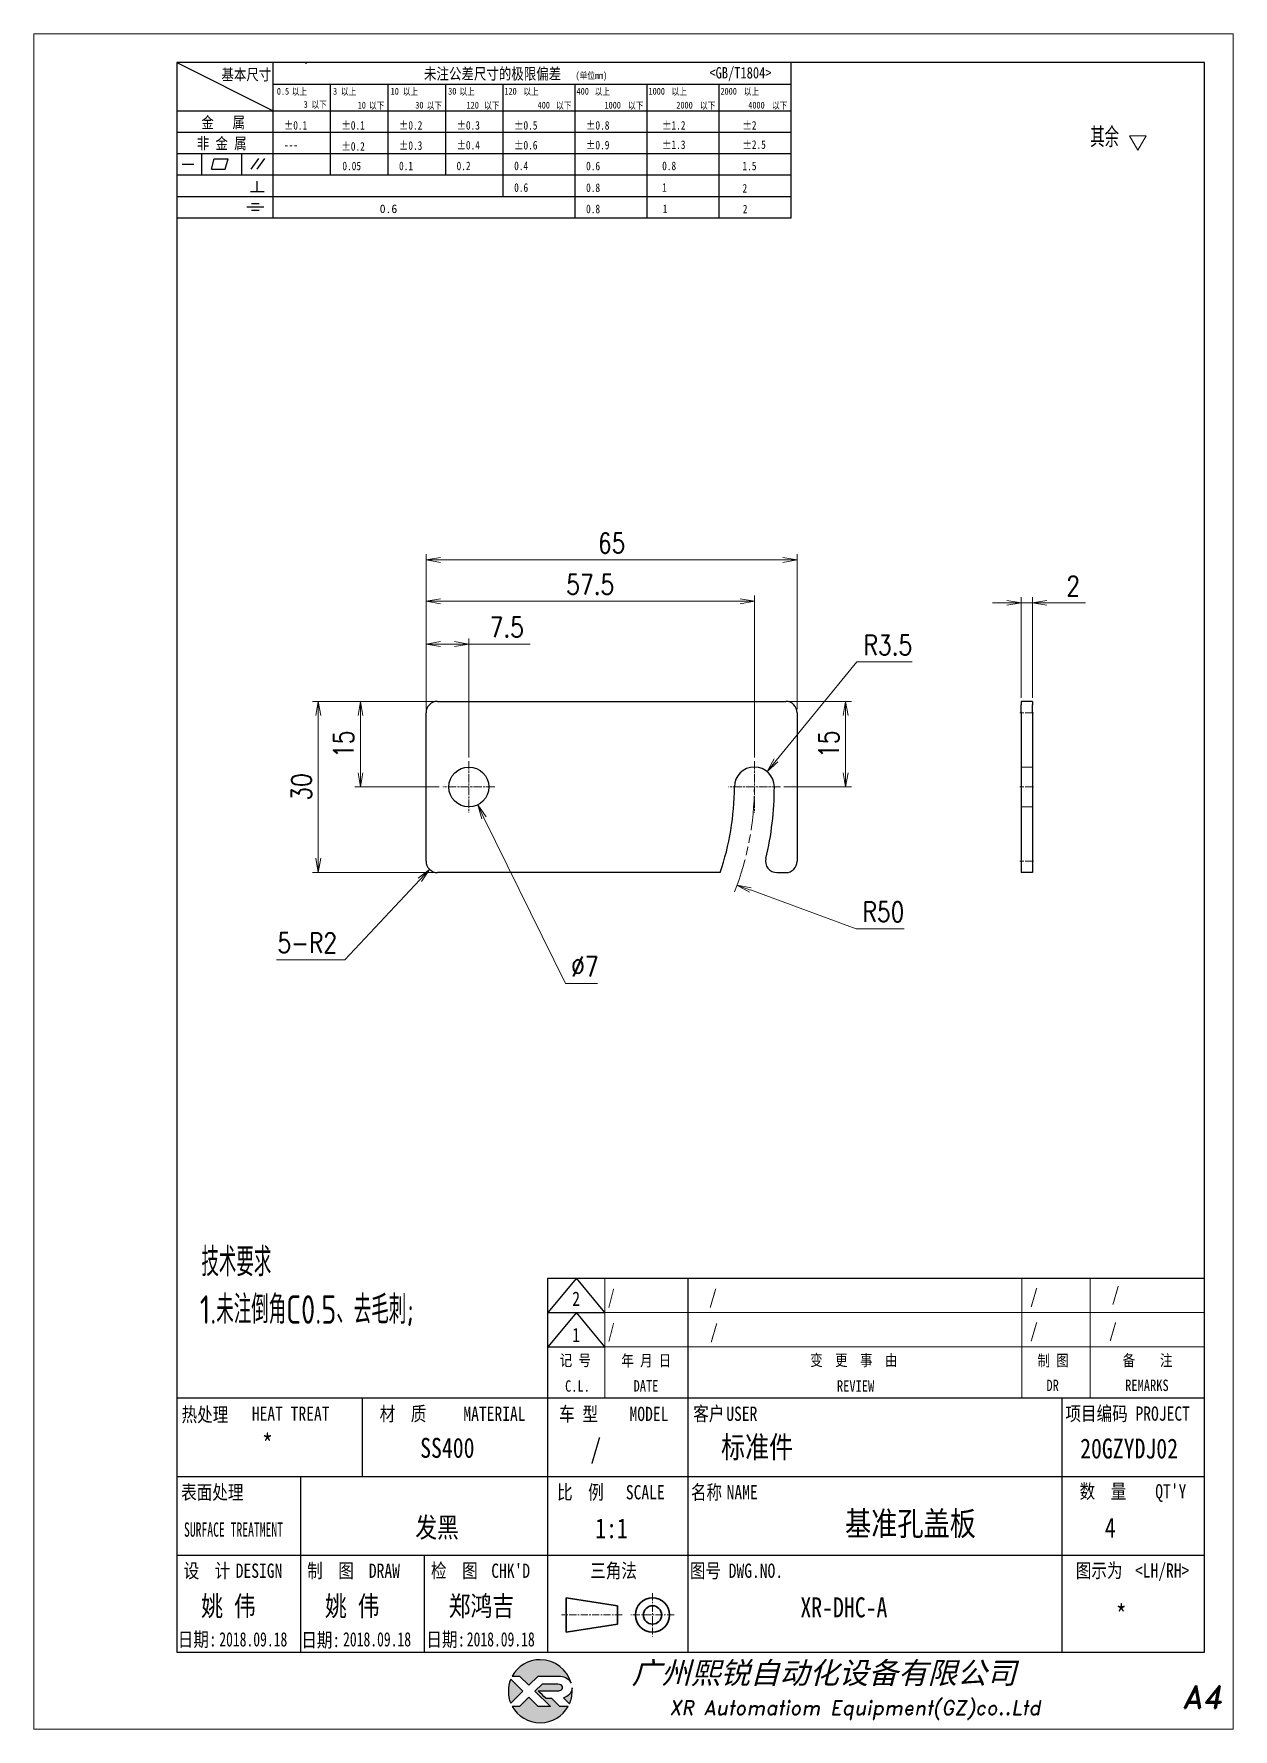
# Model space of a CAD drawing. Header units: millimetres. Extents: x 1333 to 78972, y -42879 to -5704.
# Drawn here: x 76762.7 to 76972.7, y -21799.1 to -21502.1 of the extents above; entities that cross this region are included whole.
import ezdxf
from ezdxf.enums import TextEntityAlignment as Align

# ---------------------------------------------------------------- set-up
doc = ezdxf.new("R2010")
doc.units = ezdxf.units.MM
doc.header["$LTSCALE"] = 0.5
for name, pattern in [('AM_ISO02W050x2', [3.75, 3, -0.75]), ('AM_ISO08W050x2', [9, 6, -0.75, 1.5, -0.75]), ('AM_ISO09W050', [22.5, 12, -1.5, 3, -1.5, 3, -1.5]), ('CENTER', [2, 1.25, -0.25, 0.25, -0.25]), ('DOT2', [0.125, 0, -0.125])]:
    doc.linetypes.add(name, pattern=pattern)
for name, color, linetype, lineweight in [('CENTER', 2, 'AM_ISO08W050x2', 15), ('WORK', 6, 'AM_ISO09W050', 0), ('中心线', 2, 'AM_ISO08W050x2', 18), ('图框', 7, 'Continuous', 18), ('标注线', 3, 'Continuous', 18), ('热处理', 7, 'Continuous', 20), ('虚线', 1, 'AM_ISO02W050x2', 18)]:
    doc.layers.add(name, color=color, linetype=linetype, lineweight=lineweight)
for name, color, linetype in [('DIM', 3, 'Continuous'), ('Drawing', 7, 'Continuous'), ('layer 1', 7, 'Continuous'), ('图号', 7, 'Continuous'), ('图名', 7, 'Continuous'), ('图框文字', 7, 'Continuous'), ('数量', 7, 'Continuous'), ('材质', 7, 'Continuous'), ('表面处理', 7, 'Continuous'), ('车型', 7, 'Continuous')]:
    doc.layers.add(name, color=color, linetype=linetype)
doc.layers.add('打印-禁用', color=7, linetype='Continuous', lineweight=15, plot=False)
doc.styles.add('DIM', font='romans.shx', dxfattribs={"width": 0.8, "bigfont": 'bigfont.shx'})
doc.styles.add('STYLE1', font='')
doc.styles.add('国标', font='simfang.ttf', dxfattribs={"width": 0.8})
doc.styles.add('机械长仿宋', font='gbenor.shx', dxfattribs={"height": 1, "bigfont": 'gbcbig.shx'})
doc.styles.add('标题字', font='romand.shx', dxfattribs={"oblique": 10, "bigfont": 'bigfont.shx'})
doc.styles.get('STYLE1').set_extended_font_data('SimSun')
doc.dimstyles.new('DEH 1-1$0', dxfattribs={"dimtxt": 3.5, "dimasz": 2.5, "dimexe": 1, "dimexo": 0.625, "dimgap": 1.2, "dimtad": 1, "dimzin": 9, "dimdsep": 46, "dimtxsty": 'DIM', "dimblk": 'OPEN', "dimcen": 0, "dimclrd": 8, "dimclre": 8, "dimclrt": 2, "dimazin": 2, "dimtfac": 0.5, "dimtmove": 0, "dimatfit": 3, "dimldrblk": 'OPEN', "dimfxl": 1, "dimtolj": 2, "dimlwd": 18, "dimlwe": 18, "dimarcsym": 0})
doc.dimstyles.new('DEH 1-1$3', dxfattribs={"dimtxt": 3.5, "dimasz": 2.5, "dimexe": 1, "dimexo": 0.625, "dimgap": 1.2, "dimtad": 1, "dimtoh": 1, "dimdsep": 46, "dimtxsty": 'DIM', "dimblk": 'OPEN', "dimcen": 0, "dimclrd": 8, "dimclre": 8, "dimclrt": 2, "dimazin": 2, "dimtfac": 0.5, "dimtofl": 0, "dimtmove": 0, "dimatfit": 3, "dimldrblk": 'OPEN', "dimfxl": 1, "dimtolj": 2, "dimlwd": 18, "dimlwe": 18, "dimarcsym": 0})
doc.dimstyles.new('DEH 1-1$4', dxfattribs={"dimtxt": 3.5, "dimasz": 2.5, "dimexe": 1, "dimexo": 0.625, "dimgap": 1.2, "dimtad": 1, "dimtoh": 1, "dimdsep": 46, "dimtxsty": 'DIM', "dimblk": 'OPEN', "dimcen": 0, "dimclrd": 8, "dimclre": 8, "dimclrt": 2, "dimazin": 2, "dimtfac": 0.5, "dimtofl": 0, "dimtmove": 0, "dimatfit": 3, "dimldrblk": 'OPEN', "dimfxl": 1, "dimtolj": 2, "dimlwd": 18, "dimlwe": 18, "dimarcsym": 0})

msp = doc.modelspace()

# ---------------------------------------------------------------- texts
at = {"layer": '图号', "color": 3, "style": '国标', "width": 0.8}
msp.add_text('XR-DHC-A', height=3.5, dxfattribs=at).set_placement((76896.923, -21779.51))
at = {"layer": '图名', "color": 3, "style": '国标', "width": 0.8}
msp.add_text('基准孔盖板 ', height=4.2, dxfattribs=at).set_placement((76904.741, -21765.182))
at = {"layer": '图框文字', "color": 2, "linetype": 'ByBlock', "lineweight": 9, "style": '机械长仿宋', "width": 0.85}
for s, p in [('技术要求', (76792.026, -21719.752)), ('1.未注倒角C0.5、去毛刺; ', (76791.756, -21728.086))]:
    msp.add_text(s, height=5, dxfattribs=at).set_placement(p)
at = {"layer": '图框文字', "color": 3, "style": '国标'}
for s, height, width, p in [('2', 2.5, 0.8, (76856.975, -21724.936)), ('/', 2.5, 0.705904, (76863.207, -21724.62)), ('/', 2.5, 0.8, (76880.943, -21724.62)), ('/', 2.5, 0.8, (76937.148, -21724.521)), ('/', 2.5, 0.8, (76951.443, -21724.15)), ('/', 2.5, 0.705904, (76863.207, -21730.62)), ('/', 2.5, 0.8, (76881.115, -21730.705)), ('/', 2.5, 0.8, (76937.148, -21730.521)), ('/', 2.5, 0.8, (76950.979, -21730.51)), ('1', 2.5, 0.8, (76856.964, -21731.296)), ('标准件', 3.85, 0.8, (76883.043, -21751.611)), ('20GZYDJ02', 3.5, 0.8, (76945.915, -21751.682)), ('1:1', 3.5, 0.8, (76860.998, -21765.659)), ('姚 伟', 3.5, 0.8, (76791.996, -21779.276)), ('姚 伟', 3.5, 0.8, (76813.676, -21779.276)), ('郑鸿吉', 3.5, 0.8, (76835.336, -21779.276)), ('*', 3.5, 0.8, (76952.157, -21780.792)), ('2018.09.18', 2.5, 0.7, (76795.161, -21784.612)), ('2018.09.18', 2.5, 0.7, (76816.841, -21784.612)), ('2018.09.18', 2.5, 0.7, (76838.501, -21784.612))]:
    msp.add_text(s, height=height, dxfattribs=dict(at, width=width)).set_placement(p)
at = {"layer": '数量', "color": 3, "style": '国标', "width": 0.8}
msp.add_text('4', height=3.5, dxfattribs=at).set_placement((76950.235, -21765.581))
at = {"layer": '材质', "color": 3, "style": '国标', "width": 0.8}
msp.add_text('SS400', height=3.5, dxfattribs=at).set_placement((76830.333, -21751.57))
at = {"layer": '标注线', "color": 7, "linetype": 'DOT2', "style": '机械长仿宋'}
msp.add_text('其余', height=3.5, dxfattribs=at).set_placement((76947.688, -21521.947))
at = {"layer": '热处理', "color": 3, "style": '国标', "width": 0.8}
msp.add_text('*', height=3.5, dxfattribs=at).set_placement((76802.643, -21750.899))
at = {"layer": '表面处理', "color": 3, "style": '国标', "width": 0.8}
msp.add_text('发黑', height=3.5, dxfattribs=at).set_placement((76829.477, -21765.511))
at = {"layer": '车型', "color": 3, "style": '国标', "width": 0.8}
msp.add_text('/', height=3.5, dxfattribs=at).set_placement((76860.136, -21751.741))

# ---------------------------------------------------------------- blocks, each defined once
blk = doc.blocks.new('XR')
at = {"true_color": 0xfc8000}
h = blk.add_hatch(color=30, dxfattribs=at)
h.set_gradient(color1=(252, 128, 0), rotation=240, one_color=1, tint=1, name='INVCURVED')
edge = h.paths.add_edge_path()
edge.add_spline(control_points=[(-434.18, -5928.47), (-433.9, -5928.74), (-433.63, -5929.01), (-433.63, -5929.01), (-433.63, -5929.01), (-433.63, -5929.01), (-433.36, -5928.74), (-433.09, -5928.47)], knot_values=[0.5625, 0.5625, 0.5625, 0.5625, 0.625, 0.625, 0.625, 0.625, 0.6875, 0.6875, 0.6875, 0.6875], degree=3, periodic=0)
edge.add_spline(control_points=[(-433.09, -5928.47), (-432.82, -5928.2), (-432.54, -5927.93), (-432.54, -5927.93), (-432.54, -5927.93), (-432.54, -5927.93), (-432.04, -5927.93), (-431.53, -5927.93)], knot_values=[0.4375, 0.4375, 0.4375, 0.4375, 0.5, 0.5, 0.5, 0.5, 0.5625, 0.5625, 0.5625, 0.5625], degree=3, periodic=0)
edge.add_spline(control_points=[(-431.53, -5927.93), (-431.03, -5927.93), (-430.52, -5927.93), (-430.52, -5927.93), (-430.52, -5927.93), (-430, -5927.93), (-429.43, -5927.96), (-429.01, -5928.33)], knot_values=[0.25, 0.25, 0.25, 0.25, 0.3125, 0.3125, 0.3125, 0.3125, 0.4375, 0.4375, 0.4375, 0.4375], degree=3, periodic=0)
edge.add_spline(control_points=[(-429.01, -5928.33), (-428.88, -5928.44), (-428.78, -5928.59), (-428.71, -5928.75)], knot_values=[0.125, 0.125, 0.125, 0.125, 0.25, 0.25, 0.25, 0.25], degree=3, periodic=0)
edge.add_spline(control_points=[(-428.71, -5928.75), (-429.13, -5927.18), (-430.58, -5926.02), (-432.31, -5926.02)], knot_values=[0, 0, 0, 0, 0.125, 0.125, 0.125, 0.125], degree=3, periodic=0)
edge.add_spline(control_points=[(-432.31, -5926.02), (-433.72, -5926.02), (-434.94, -5926.79), (-435.58, -5927.93)], knot_values=[0.875, 0.875, 0.875, 0.875, 1, 1, 1, 1], degree=3, periodic=0)
edge.add_spline(control_points=[(-435.58, -5927.93), (-435.58, -5927.93), (-434.72, -5927.93), (-434.72, -5927.93), (-434.72, -5927.93), (-434.72, -5927.93), (-434.45, -5928.2), (-434.18, -5928.47)], knot_values=[0.6875, 0.6875, 0.6875, 0.6875, 0.8125, 0.8125, 0.8125, 0.8125, 0.875, 0.875, 0.875, 0.875], degree=3, periodic=0)
edge = h.paths.add_edge_path()
edge.add_spline(control_points=[(-434.79, -5929.26), (-435.04, -5929.02), (-435.34, -5928.72), (-435.54, -5928.53)], knot_values=[0.562504, 0.562504, 0.562504, 0.562504, 0.656252, 0.656252, 0.656252, 0.656252], degree=3, periodic=0)
edge.add_spline(control_points=[(-435.54, -5928.53), (-435.67, -5928.4), (-435.76, -5928.31), (-435.76, -5928.31), (-435.76, -5928.31), (-435.94, -5928.74), (-436.03, -5929.21), (-436.03, -5929.71)], knot_values=[0.25, 0.25, 0.25, 0.25, 0.312504, 0.312504, 0.312504, 0.312504, 0.562504, 0.562504, 0.562504, 0.562504], degree=3, periodic=0)
edge.add_spline(control_points=[(-436.03, -5929.71), (-436.03, -5930.2), (-435.94, -5930.67), (-435.76, -5931.1), (-435.76, -5931.1), (-435.4, -5930.75), (-435.05, -5930.4)], knot_values=[0.874998, 0.874998, 0.874998, 0.874998, 1.124998, 1.124998, 1.124998, 1.25, 1.25, 1.25, 1.25], degree=3, periodic=0)
edge.add_spline(control_points=[(-435.05, -5930.4), (-434.7, -5930.05), (-434.34, -5929.71), (-434.34, -5929.71), (-434.34, -5929.71), (-434.34, -5929.71), (-434.34, -5929.71), (-434.34, -5929.71)], knot_values=[0.749878, 0.749878, 0.749878, 0.749878, 0.874875, 0.874875, 0.874875, 0.874875, 0.874998, 0.874998, 0.874998, 0.874998], degree=3, periodic=0)
edge.add_spline(control_points=[(-434.34, -5929.71), (-434.34, -5929.71), (-434.34, -5929.71), (-434.34, -5929.71)], knot_values=[0.749634, 0.749634, 0.749634, 0.749634, 0.749817, 0.749817, 0.749817, 0.749817], degree=3, periodic=0)
edge.add_spline(control_points=[(-434.35, -5929.7), (-434.35, -5929.7), (-434.35, -5929.7), (-434.35, -5929.7)], knot_values=[0.738281, 0.738281, 0.738281, 0.738281, 0.742188, 0.742188, 0.742188, 0.742188], degree=3, periodic=0)
edge.add_spline(control_points=[(-434.35, -5929.7), (-434.36, -5929.69), (-434.37, -5929.68), (-434.38, -5929.67)], knot_values=[0.726563, 0.726563, 0.726563, 0.726563, 0.738281, 0.738281, 0.738281, 0.738281], degree=3, periodic=0)
edge.add_spline(control_points=[(-434.38, -5929.67), (-434.38, -5929.66), (-434.39, -5929.65), (-434.4, -5929.65)], knot_values=[0.718751, 0.718751, 0.718751, 0.718751, 0.726563, 0.726563, 0.726563, 0.726563], degree=3, periodic=0)
edge.add_spline(control_points=[(-434.4, -5929.65), (-434.42, -5929.63), (-434.45, -5929.6), (-434.47, -5929.58)], knot_values=[0.703126, 0.703126, 0.703126, 0.703126, 0.718751, 0.718751, 0.718751, 0.718751], degree=3, periodic=0)
edge.add_spline(control_points=[(-434.47, -5929.58), (-434.5, -5929.55), (-434.53, -5929.52), (-434.56, -5929.49)], knot_values=[0.687501, 0.687501, 0.687501, 0.687501, 0.703126, 0.703126, 0.703126, 0.703126], degree=3, periodic=0)
edge.add_spline(control_points=[(-434.56, -5929.49), (-434.63, -5929.42), (-434.71, -5929.35), (-434.79, -5929.26)], knot_values=[0.656252, 0.656252, 0.656252, 0.656252, 0.687501, 0.687501, 0.687501, 0.687501], degree=3, periodic=0)
at = {"true_color": 0x0348ff}
h = blk.add_hatch(color=160, dxfattribs=at)
h.set_gradient(color1=(3, 72, 255), color2=(0, 41, 153), one_color=1, tint=0.3, name='HEMISPHERICAL')
edge = h.paths.add_edge_path()
edge.add_spline(control_points=[(-432.54, -5929.67), (-432.26, -5929.95), (-431.94, -5930.23), (-431.66, -5930.51), (-431.66, -5930.51), (-431.66, -5930.51), (-431.66, -5930.51), (-431.66, -5930.51)], knot_values=[0.736842, 0.736842, 0.736842, 0.736842, 0.789474, 0.789474, 0.789474, 0.789474, 0.802633, 0.802633, 0.802633, 0.802633], degree=3, periodic=0)
edge.add_spline(control_points=[(-431.66, -5930.51), (-431.65, -5930.51), (-431.65, -5930.52), (-431.65, -5930.52)], knot_values=[0.802633, 0.802633, 0.802633, 0.802633, 0.815791, 0.815791, 0.815791, 0.815791], degree=3, periodic=0)
edge.add_spline(control_points=[(-431.65, -5930.52), (-431.64, -5930.53), (-431.64, -5930.53), (-431.64, -5930.53)], knot_values=[0.815791, 0.815791, 0.815791, 0.815791, 0.82237, 0.82237, 0.82237, 0.82237], degree=3, periodic=0)
edge.add_spline(control_points=[(-431.64, -5930.53), (-431.64, -5930.53), (-431.64, -5930.53), (-431.63, -5930.54)], knot_values=[0.82237, 0.82237, 0.82237, 0.82237, 0.828949, 0.828949, 0.828949, 0.828949], degree=3, periodic=0)
edge.add_spline(control_points=[(-431.63, -5930.54), (-431.63, -5930.54), (-431.63, -5930.54), (-431.63, -5930.54), (-431.63, -5930.54), (-431.63, -5930.54), (-431.59, -5930.54), (-431.52, -5930.54)], knot_values=[0.841901, 0.841901, 0.841901, 0.841901, 0.842105, 0.842105, 0.842105, 0.842105, 0.855264, 0.855264, 0.855264, 0.855264], degree=3, periodic=0)
edge.add_spline(control_points=[(-431.52, -5930.54), (-431.46, -5930.54), (-431.38, -5930.54), (-431.3, -5930.54)], knot_values=[0.855264, 0.855264, 0.855264, 0.855264, 0.868422, 0.868422, 0.868422, 0.868422], degree=3, periodic=0)
edge.add_spline(control_points=[(-431.3, -5930.54), (-431.26, -5930.54), (-431.22, -5930.54), (-431.18, -5930.54)], knot_values=[0.868422, 0.868422, 0.868422, 0.868422, 0.875, 0.875, 0.875, 0.875], degree=3, periodic=0)
edge.add_spline(control_points=[(-431.18, -5930.54), (-431.14, -5930.54), (-431.1, -5930.54), (-431.07, -5930.54)], knot_values=[0.875, 0.875, 0.875, 0.875, 0.881579, 0.881579, 0.881579, 0.881579], degree=3, periodic=0)
edge.add_spline(control_points=[(-431.07, -5930.54), (-431.05, -5930.54), (-431.04, -5930.54), (-431.03, -5930.54)], knot_values=[0.881579, 0.881579, 0.881579, 0.881579, 0.884869, 0.884869, 0.884869, 0.884869], degree=3, periodic=0)
edge.add_spline(control_points=[(-431.03, -5930.54), (-431.02, -5930.54), (-431, -5930.54), (-431, -5930.54)], knot_values=[0.884869, 0.884869, 0.884869, 0.884869, 0.888158, 0.888158, 0.888158, 0.888158], degree=3, periodic=0)
edge.add_spline(control_points=[(-431, -5930.54), (-430.99, -5930.54), (-430.99, -5930.54), (-430.98, -5930.54)], knot_values=[0.888158, 0.888158, 0.888158, 0.888158, 0.889803, 0.889803, 0.889803, 0.889803], degree=3, periodic=0)
edge.add_spline(control_points=[(-430.98, -5930.54), (-430.98, -5930.54), (-430.98, -5930.54), (-430.97, -5930.54)], knot_values=[0.889803, 0.889803, 0.889803, 0.889803, 0.891447, 0.891447, 0.891447, 0.891447], degree=3, periodic=0)
edge.add_spline(control_points=[(-430.97, -5930.54), (-430.97, -5930.54), (-430.97, -5930.54), (-430.97, -5930.54)], knot_values=[0.891447, 0.891447, 0.891447, 0.891447, 0.89227, 0.89227, 0.89227, 0.89227], degree=3, periodic=0)
edge.add_spline(control_points=[(-430.97, -5930.54), (-430.97, -5930.54), (-430.97, -5930.54), (-430.97, -5930.54)], knot_values=[0.89227, 0.89227, 0.89227, 0.89227, 0.893092, 0.893092, 0.893092, 0.893092], degree=3, periodic=0)
edge.add_spline(control_points=[(-430.97, -5930.54), (-430.97, -5930.54), (-430.97, -5930.54), (-430.97, -5930.54)], knot_values=[0.893092, 0.893092, 0.893092, 0.893092, 0.893503, 0.893503, 0.893503, 0.893503], degree=3, periodic=0)
edge.add_spline(control_points=[(-430.97, -5930.54), (-430.97, -5930.54), (-430.97, -5930.54), (-430.97, -5930.54)], knot_values=[0.893503, 0.893503, 0.893503, 0.893503, 0.893914, 0.893914, 0.893914, 0.893914], degree=3, periodic=0)
edge.add_spline(control_points=[(-430.97, -5930.54), (-430.97, -5930.54), (-430.97, -5930.54), (-430.97, -5930.54)], knot_values=[0.893914, 0.893914, 0.893914, 0.893914, 0.89412, 0.89412, 0.89412, 0.89412], degree=3, periodic=0)
edge.add_spline(control_points=[(-430.97, -5930.54), (-430.97, -5930.54), (-430.97, -5930.54), (-430.97, -5930.54)], knot_values=[0.89412, 0.89412, 0.89412, 0.89412, 0.894326, 0.894326, 0.894326, 0.894326], degree=3, periodic=0)
edge.add_spline(control_points=[(-430.97, -5930.54), (-430.97, -5930.54), (-430.97, -5930.54), (-430.97, -5930.54)], knot_values=[0.894428, 0.894428, 0.894428, 0.894428, 0.894531, 0.894531, 0.894531, 0.894531], degree=3, periodic=0)
edge.add_spline(control_points=[(-430.97, -5930.54), (-430.97, -5930.54), (-430.97, -5930.54), (-430.97, -5930.54)], knot_values=[0.894531, 0.894531, 0.894531, 0.894531, 0.894583, 0.894583, 0.894583, 0.894583], degree=3, periodic=0)
edge.add_spline(control_points=[(-430.97, -5930.54), (-430.97, -5930.54), (-430.97, -5930.54), (-430.97, -5930.54), (-430.97, -5930.54), (-430.97, -5930.54), (-430.73, -5930.78), (-430.49, -5931.01)], knot_values=[0.894685, 0.894685, 0.894685, 0.894685, 0.894737, 0.894737, 0.894737, 0.894737, 0.921052, 0.921052, 0.921052, 0.921052], degree=3, periodic=0)
edge.add_spline(control_points=[(-430.49, -5931.01), (-430.26, -5931.24), (-430.02, -5931.48), (-430.02, -5931.48)], knot_values=[0.921052, 0.921052, 0.921052, 0.921052, 0.947368, 0.947368, 0.947368, 0.947368], degree=3, periodic=0)
edge.add_spline(control_points=[(-430.02, -5931.48), (-430.02, -5931.48), (-430.02, -5931.48), (-430.02, -5931.48)], knot_values=[0.947522, 0.947522, 0.947522, 0.947522, 0.947573, 0.947573, 0.947573, 0.947573], degree=3, periodic=0)
edge.add_spline(control_points=[(-430.02, -5931.48), (-430.02, -5931.48), (-430.02, -5931.48), (-430.02, -5931.48)], knot_values=[0.947573, 0.947573, 0.947573, 0.947573, 0.947676, 0.947676, 0.947676, 0.947676], degree=3, periodic=0)
edge.add_spline(control_points=[(-430.02, -5931.48), (-430.02, -5931.48), (-430.02, -5931.48), (-430.02, -5931.48)], knot_values=[0.947676, 0.947676, 0.947676, 0.947676, 0.947779, 0.947779, 0.947779, 0.947779], degree=3, periodic=0)
edge.add_spline(control_points=[(-430.02, -5931.48), (-430.02, -5931.48), (-430.02, -5931.48), (-430.02, -5931.48)], knot_values=[0.947779, 0.947779, 0.947779, 0.947779, 0.947984, 0.947984, 0.947984, 0.947984], degree=3, periodic=0)
edge.add_spline(control_points=[(-430.02, -5931.48), (-430.02, -5931.48), (-430.02, -5931.48), (-430.02, -5931.48)], knot_values=[0.947984, 0.947984, 0.947984, 0.947984, 0.94819, 0.94819, 0.94819, 0.94819], degree=3, periodic=0)
edge.add_spline(control_points=[(-430.02, -5931.48), (-430.02, -5931.48), (-430.02, -5931.48), (-430.02, -5931.48)], knot_values=[0.94819, 0.94819, 0.94819, 0.94819, 0.948601, 0.948601, 0.948601, 0.948601], degree=3, periodic=0)
edge.add_spline(control_points=[(-430.02, -5931.48), (-430.02, -5931.48), (-430.02, -5931.48), (-430.02, -5931.48)], knot_values=[0.948601, 0.948601, 0.948601, 0.948601, 0.949012, 0.949012, 0.949012, 0.949012], degree=3, periodic=0)
edge.add_spline(control_points=[(-430.02, -5931.48), (-430.02, -5931.48), (-430.01, -5931.48), (-430.01, -5931.48)], knot_values=[0.949012, 0.949012, 0.949012, 0.949012, 0.949834, 0.949834, 0.949834, 0.949834], degree=3, periodic=0)
edge.add_spline(control_points=[(-430.01, -5931.48), (-430.01, -5931.48), (-430.01, -5931.48), (-430.01, -5931.48)], knot_values=[0.949834, 0.949834, 0.949834, 0.949834, 0.950657, 0.950657, 0.950657, 0.950657], degree=3, periodic=0)
edge.add_spline(control_points=[(-430.01, -5931.48), (-430.01, -5931.48), (-430, -5931.48), (-430, -5931.48)], knot_values=[0.950657, 0.950657, 0.950657, 0.950657, 0.952301, 0.952301, 0.952301, 0.952301], degree=3, periodic=0)
edge.add_spline(control_points=[(-430, -5931.48), (-429.99, -5931.48), (-429.98, -5931.48), (-429.98, -5931.48)], knot_values=[0.952301, 0.952301, 0.952301, 0.952301, 0.953946, 0.953946, 0.953946, 0.953946], degree=3, periodic=0)
edge.add_spline(control_points=[(-429.98, -5931.48), (-429.96, -5931.48), (-429.95, -5931.48), (-429.93, -5931.48)], knot_values=[0.953946, 0.953946, 0.953946, 0.953946, 0.957236, 0.957236, 0.957236, 0.957236], degree=3, periodic=0)
edge.add_spline(control_points=[(-429.93, -5931.48), (-429.91, -5931.48), (-429.89, -5931.48), (-429.87, -5931.48)], knot_values=[0.957236, 0.957236, 0.957236, 0.957236, 0.960525, 0.960525, 0.960525, 0.960525], degree=3, periodic=0)
edge.add_spline(control_points=[(-429.87, -5931.48), (-429.82, -5931.48), (-429.77, -5931.48), (-429.71, -5931.48)], knot_values=[0.960525, 0.960525, 0.960525, 0.960525, 0.967104, 0.967104, 0.967104, 0.967104], degree=3, periodic=0)
edge.add_spline(control_points=[(-429.71, -5931.48), (-429.65, -5931.48), (-429.59, -5931.48), (-429.53, -5931.48)], knot_values=[0.967104, 0.967104, 0.967104, 0.967104, 0.973683, 0.973683, 0.973683, 0.973683], degree=3, periodic=0)
edge.add_spline(control_points=[(-429.53, -5931.48), (-429.41, -5931.48), (-429.29, -5931.48), (-429.19, -5931.48)], knot_values=[0.973683, 0.973683, 0.973683, 0.973683, 0.98684, 0.98684, 0.98684, 0.98684], degree=3, periodic=0)
edge.add_spline(control_points=[(-429.19, -5931.48), (-429.1, -5931.48), (-429.04, -5931.48), (-429.04, -5931.48), (-429.67, -5932.62), (-430.9, -5933.39), (-432.31, -5933.39)], knot_values=[0.98684, 0.98684, 0.98684, 0.98684, 1, 1, 1, 1.052632, 1.052632, 1.052632, 1.052632], degree=3, periodic=0)
edge.add_spline(control_points=[(-432.31, -5933.39), (-433.72, -5933.39), (-434.94, -5932.62), (-435.58, -5931.48), (-435.58, -5931.48), (-435.58, -5931.48), (-435.36, -5931.48), (-435.15, -5931.48)], knot_values=[0.052632, 0.052632, 0.052632, 0.052632, 0.105263, 0.105263, 0.105263, 0.105263, 0.131579, 0.131579, 0.131579, 0.131579], degree=3, periodic=0)
edge.add_spline(control_points=[(-435.15, -5931.48), (-434.93, -5931.48), (-434.72, -5931.48), (-434.72, -5931.48), (-434.72, -5931.48), (-434.72, -5931.48), (-434.45, -5931.21), (-434.18, -5930.94)], knot_values=[0.131579, 0.131579, 0.131579, 0.131579, 0.157895, 0.157895, 0.157895, 0.157895, 0.184211, 0.184211, 0.184211, 0.184211], degree=3, periodic=0)
edge.add_spline(control_points=[(-434.18, -5930.94), (-433.9, -5930.67), (-433.63, -5930.4), (-433.63, -5930.4), (-433.63, -5930.4), (-433.63, -5930.4), (-433.36, -5930.67), (-433.09, -5930.94)], knot_values=[0.184211, 0.184211, 0.184211, 0.184211, 0.210526, 0.210526, 0.210526, 0.210526, 0.236842, 0.236842, 0.236842, 0.236842], degree=3, periodic=0)
edge.add_spline(control_points=[(-433.09, -5930.94), (-432.82, -5931.21), (-432.54, -5931.48), (-432.54, -5931.48), (-432.54, -5931.48), (-432.54, -5931.48), (-432.19, -5931.48), (-431.83, -5931.48)], knot_values=[0.236842, 0.236842, 0.236842, 0.236842, 0.263158, 0.263158, 0.263158, 0.263158, 0.289474, 0.289474, 0.289474, 0.289474], degree=3, periodic=0)
edge.add_spline(control_points=[(-431.83, -5931.48), (-431.48, -5931.48), (-431.12, -5931.48), (-431.12, -5931.48), (-431.12, -5931.48), (-431.12, -5931.48), (-431.57, -5931.03), (-432.02, -5930.59)], knot_values=[0.289474, 0.289474, 0.289474, 0.289474, 0.315789, 0.315789, 0.315789, 0.315789, 0.342105, 0.342105, 0.342105, 0.342105], degree=3, periodic=0)
edge.add_spline(control_points=[(-432.02, -5930.59), (-432.47, -5930.15), (-432.92, -5929.71), (-432.92, -5929.71), (-432.92, -5929.71), (-432.92, -5929.71), (-432.71, -5929.5), (-432.5, -5929.29)], knot_values=[0.342105, 0.342105, 0.342105, 0.342105, 0.368421, 0.368421, 0.368421, 0.368421, 0.394737, 0.394737, 0.394737, 0.394737], degree=3, periodic=0)
edge.add_spline(control_points=[(-432.5, -5929.29), (-432.3, -5929.09), (-432.09, -5928.88), (-432.09, -5928.88)], knot_values=[0.394737, 0.394737, 0.394737, 0.394737, 0.421053, 0.421053, 0.421053, 0.421053], degree=3, periodic=0)
edge.add_spline(control_points=[(-432.09, -5928.88), (-432.09, -5928.88), (-432.06, -5928.86), (-432.06, -5928.86)], knot_values=[0.421053, 0.421053, 0.421053, 0.421053, 0.473684, 0.473684, 0.473684, 0.473684], degree=3, periodic=0)
edge.add_spline(control_points=[(-432.06, -5928.86), (-432.06, -5928.86), (-432.06, -5928.86), (-432.06, -5928.86), (-432.06, -5928.86), (-432.06, -5928.86), (-430.4, -5928.86), (-430.26, -5928.86)], knot_values=[0.473684, 0.473684, 0.473684, 0.473684, 0.473684, 0.473684, 0.473684, 0.473684, 0.526316, 0.526316, 0.526316, 0.526316], degree=3, periodic=0)
edge.add_spline(control_points=[(-430.26, -5928.86), (-429.54, -5928.86), (-429.62, -5929.4), (-429.83, -5929.55)], knot_values=[0.526316, 0.526316, 0.526316, 0.526316, 0.578947, 0.578947, 0.578947, 0.578947], degree=3, periodic=0)
edge.add_spline(control_points=[(-429.83, -5929.55), (-429.94, -5929.62), (-430.08, -5929.65), (-430.26, -5929.65), (-430.26, -5929.65), (-430.26, -5929.65), (-430.48, -5929.65), (-430.71, -5929.66)], knot_values=[0.578947, 0.578947, 0.578947, 0.578947, 0.631579, 0.631579, 0.631579, 0.631579, 0.657895, 0.657895, 0.657895, 0.657895], degree=3, periodic=0)
edge.add_spline(control_points=[(-430.71, -5929.66), (-430.93, -5929.66), (-431.15, -5929.67), (-431.15, -5929.67), (-431.15, -5929.67), (-431.15, -5929.67), (-432.54, -5929.67), (-432.54, -5929.67)], knot_values=[0.657895, 0.657895, 0.657895, 0.657895, 0.684211, 0.684211, 0.684211, 0.684211, 0.736842, 0.736842, 0.736842, 0.736842], degree=3, periodic=0)
edge = h.paths.add_edge_path()
edge.add_spline(control_points=[(-428.6, -5929.32), (-428.61, -5929.67), (-428.76, -5930), (-429.06, -5930.22)], knot_values=[0.8, 0.8, 0.8, 0.8, 1, 1, 1, 1], degree=3, periodic=0)
edge.add_spline(control_points=[(-429.06, -5930.22), (-429.22, -5930.34), (-429.41, -5930.43), (-429.61, -5930.48)], knot_values=[0.6, 0.6, 0.6, 0.6, 0.8, 0.8, 0.8, 0.8], degree=3, periodic=0)
edge.add_spline(control_points=[(-429.61, -5930.48), (-429.61, -5930.48), (-428.9, -5931.19), (-428.9, -5931.19), (-428.9, -5931.19), (-428.69, -5930.73), (-428.58, -5930.23), (-428.58, -5929.71)], knot_values=[0.2, 0.2, 0.2, 0.2, 0.4, 0.4, 0.4, 0.4, 0.6, 0.6, 0.6, 0.6], degree=3, periodic=0)
edge.add_spline(control_points=[(-428.58, -5929.71), (-428.58, -5929.58), (-428.59, -5929.45), (-428.6, -5929.32)], knot_values=[0, 0, 0, 0, 0.2, 0.2, 0.2, 0.2], degree=3, periodic=0)
at = {"layer": 'layer 1', "color": 30}
for points, knots in [([(-432.31, -5926.02), (-430.58, -5926.02), (-429.13, -5927.18), (-428.71, -5928.75), (-428.71, -5928.75), (-428.78, -5928.59), (-428.88, -5928.44), (-429.01, -5928.33), (-429.01, -5928.33), (-429.43, -5927.96), (-430, -5927.93), (-430.52, -5927.93), (-430.52, -5927.93), (-430.52, -5927.93), (-432.54, -5927.93), (-432.54, -5927.93), (-432.54, -5927.93), (-432.54, -5927.93), (-433.63, -5929.01), (-433.63, -5929.01), (-433.63, -5929.01), (-433.63, -5929.01), (-434.72, -5927.93), (-434.72, -5927.93), (-434.72, -5927.93), (-434.72, -5927.93), (-435.58, -5927.93), (-435.58, -5927.93), (-435.58, -5927.93), (-434.94, -5926.79), (-433.72, -5926.02), (-432.31, -5926.02)], [0, 0, 0, 0, 0.125, 0.125, 0.125, 0.125, 0.25, 0.25, 0.25, 0.25, 0.375, 0.375, 0.375, 0.375, 0.5, 0.5, 0.5, 0.5, 0.625, 0.625, 0.625, 0.625, 0.75, 0.75, 0.75, 0.75, 0.875, 0.875, 0.875, 0.875, 1, 1, 1, 1]), ([(-435.76, -5931.1), (-435.94, -5930.67), (-436.03, -5930.2), (-436.03, -5929.71), (-436.03, -5929.71), (-436.03, -5929.21), (-435.94, -5928.74), (-435.76, -5928.31), (-435.76, -5928.31), (-435.76, -5928.31), (-434.34, -5929.71), (-434.34, -5929.71), (-434.34, -5929.71), (-434.34, -5929.71), (-435.76, -5931.1), (-435.76, -5931.1)], [0, 0, 0, 0, 0.25, 0.25, 0.25, 0.25, 0.5, 0.5, 0.5, 0.5, 0.75, 0.75, 0.75, 0.75, 1, 1, 1, 1])]:
    blk.add_open_spline(points, degree=3, knots=knots, dxfattribs=at)
at = {"layer": 'layer 1', "color": 154}
for points, knots in [([(-429.04, -5931.48), (-429.67, -5932.62), (-430.9, -5933.39), (-432.31, -5933.39), (-432.31, -5933.39), (-433.72, -5933.39), (-434.94, -5932.62), (-435.58, -5931.48), (-435.58, -5931.48), (-435.58, -5931.48), (-434.72, -5931.48), (-434.72, -5931.48), (-434.72, -5931.48), (-434.72, -5931.48), (-433.63, -5930.4), (-433.63, -5930.4), (-433.63, -5930.4), (-433.63, -5930.4), (-432.54, -5931.48), (-432.54, -5931.48), (-432.54, -5931.48), (-432.54, -5931.48), (-431.12, -5931.48), (-431.12, -5931.48), (-431.12, -5931.48), (-431.12, -5931.48), (-432.92, -5929.71), (-432.92, -5929.71), (-432.92, -5929.71), (-432.92, -5929.71), (-432.09, -5928.88), (-432.09, -5928.88), (-432.09, -5928.88), (-432.09, -5928.88), (-432.06, -5928.86), (-432.06, -5928.86), (-432.06, -5928.86), (-432.06, -5928.86), (-430.4, -5928.86), (-430.26, -5928.86), (-430.26, -5928.86), (-429.54, -5928.86), (-429.62, -5929.4), (-429.83, -5929.55), (-429.83, -5929.55), (-429.94, -5929.62), (-430.08, -5929.65), (-430.26, -5929.65), (-430.26, -5929.65), (-430.26, -5929.65), (-431.15, -5929.67), (-431.15, -5929.67), (-431.15, -5929.67), (-431.15, -5929.67), (-432.54, -5929.67), (-432.54, -5929.67), (-432.54, -5929.67), (-432.26, -5929.95), (-431.94, -5930.23), (-431.66, -5930.51), (-431.66, -5930.51), (-431.66, -5930.51), (-431.63, -5930.54), (-431.63, -5930.54), (-431.63, -5930.54), (-431.63, -5930.54), (-430.97, -5930.54), (-430.97, -5930.54), (-430.97, -5930.54), (-430.97, -5930.54), (-430.02, -5931.48), (-430.02, -5931.48), (-430.02, -5931.48), (-430.02, -5931.48), (-429.04, -5931.48), (-429.04, -5931.48)], [0, 0, 0, 0, 0.052632, 0.052632, 0.052632, 0.052632, 0.105263, 0.105263, 0.105263, 0.105263, 0.157895, 0.157895, 0.157895, 0.157895, 0.210526, 0.210526, 0.210526, 0.210526, 0.263158, 0.263158, 0.263158, 0.263158, 0.315789, 0.315789, 0.315789, 0.315789, 0.368421, 0.368421, 0.368421, 0.368421, 0.421053, 0.421053, 0.421053, 0.421053, 0.473684, 0.473684, 0.473684, 0.473684, 0.526316, 0.526316, 0.526316, 0.526316, 0.578947, 0.578947, 0.578947, 0.578947, 0.631579, 0.631579, 0.631579, 0.631579, 0.684211, 0.684211, 0.684211, 0.684211, 0.736842, 0.736842, 0.736842, 0.736842, 0.789474, 0.789474, 0.789474, 0.789474, 0.842105, 0.842105, 0.842105, 0.842105, 0.894737, 0.894737, 0.894737, 0.894737, 0.947368, 0.947368, 0.947368, 0.947368, 1, 1, 1, 1]), ([(-428.6, -5929.32), (-428.59, -5929.45), (-428.58, -5929.58), (-428.58, -5929.71), (-428.58, -5929.71), (-428.58, -5930.23), (-428.69, -5930.73), (-428.9, -5931.19), (-428.9, -5931.19), (-428.9, -5931.19), (-429.61, -5930.48), (-429.61, -5930.48), (-429.61, -5930.48), (-429.41, -5930.43), (-429.22, -5930.34), (-429.06, -5930.22), (-429.06, -5930.22), (-428.76, -5930), (-428.61, -5929.67), (-428.6, -5929.32)], [0, 0, 0, 0, 0.2, 0.2, 0.2, 0.2, 0.4, 0.4, 0.4, 0.4, 0.6, 0.6, 0.6, 0.6, 0.8, 0.8, 0.8, 0.8, 1, 1, 1, 1])]:
    blk.add_open_spline(points, degree=3, knots=knots, dxfattribs=at)
blk = doc.blocks.new('GZDEH零件A4图框V01版')
at = {"layer": '中心线', "color": 1, "linetype": 'CENTER', "lineweight": 5, "ltscale": 2}
for p, q in [((108.33, 23.8), (108.33, 16.2)), ((103, 20), (92.4, 20)), ((112.13, 20), (104.53, 20))]:
    blk.add_line(p, q, dxfattribs=at)
at = {"layer": '图框', "color": 9}
for p, q in [((90, 73), (95, 79)), ((95, 79), (100, 73)), ((100, 58), (100, 79)), ((173, 58), (173, 79)), ((185, 79), (185, 58)), ((90, 73), (205, 73)), ((90, 67), (95, 73)), ((95, 73), (100, 67)), ((90, 67), (205, 67))]:
    blk.add_line(p, q, dxfattribs=at)
at = {"layer": '图框', "color": 2, "linetype": 'ByBlock', "lineweight": 35}
for p, q in [((102.2, 21.6), (93.2, 23)), ((93.2, 17), (93.2, 23)), ((102.2, 21.6), (102.2, 18.4)), ((102.2, 18.4), (93.2, 17))]:
    blk.add_line(p, q, dxfattribs=at)
for radius in [3, 1.6]:
    blk.add_circle((108.33, 20), radius, dxfattribs=at)
at = {"layer": '图框文字', "linetype": 'Continuous'}
for p, q in [((25, 292), (25, 13.5)), ((205, 292), (25, 292)), ((205, 13.5), (205, 292)), ((205, 13.5), (205, 97)), ((90, 79), (205, 79)), ((90, 13.5), (90, 79)), ((25, 13.5), (205, 13.5))]:
    blk.add_line(p, q, dxfattribs=at)
at = {"layer": '图框文字', "color": 9}
for p, q in [((25, 292), (41.88, 283.54)), ((41.88, 264.79), (41.88, 292)), ((47.66, 291.75), (47.66, 292)), ((132.6, 264.79), (132.6, 292)), ((41.88, 288.22), (132.6, 288.22)), ((51.96, 272.29), (51.96, 288.22)), ((62.04, 272.29), (62.04, 288.22)), ((72.12, 272.29), (72.12, 288.22)), ((82.2, 268.54), (82.2, 288.22)), ((94.8, 264.79), (94.8, 288.22)), ((107.4, 264.79), (107.4, 288.22)), ((120, 264.79), (120, 288.22)), ((25, 283.54), (132.6, 283.54)), ((25, 279.79), (132.6, 279.79)), ((25, 276.04), (132.6, 276.04)), ((25.94, 274.19), (28, 274.19)), ((29.43, 272.34), (29.43, 276.04)), ((31.1, 273.3), (31.58, 275.09)), ((31.1, 273.3), (33.51, 273.3)), ((31.58, 275.09), (33.99, 275.09)), ((33.51, 273.3), (33.99, 275.09)), ((36.42, 272.34), (36.42, 276.04)), ((38.03, 273.3), (39.36, 275.16)), ((39.11, 273.3), (40.45, 275.16)), ((25, 272.29), (132.6, 272.29)), ((39.09, 269.41), (39.09, 271.18)), ((25, 268.54), (132.6, 268.54)), ((37.93, 269.41), (40.32, 269.41)), ((25, 264.79), (132.6, 264.79)), ((37.3, 266.69), (40.28, 266.69)), ((38.08, 267.29), (39.43, 267.29)), ((38.08, 266.09), (39.44, 266.09)), ((114.5, 79), (114.5, 13.5)), ((205, 58), (25, 58)), ((57.5, 58), (57.5, 44.11)), ((114.5, 58), (114.5, 13.5)), ((180, 58), (180, 13.5)), ((25, 44.25), (205, 44.25)), ((46.68, 44.25), (46.68, 30.5)), ((25, 30.5), (205, 30.5)), ((46.68, 30.5), (46.68, 13.5)), ((46.68, 30.5), (46.68, 13.5)), ((68.34, 30.5), (68.34, 13.5)), ((68.34, 30.5), (68.34, 13.5))]:
    blk.add_line(p, q, dxfattribs=at)
at = {"layer": '打印-禁用', "linetype": 'Continuous'}
for p, q in [((0, 297), (0, 0)), ((210, 297), (0, 297)), ((210, 297), (210, 0)), ((0, 0), (210, 0))]:
    blk.add_line(p, q, dxfattribs=at)
at = {"layer": 'DIM', "xscale": 1.5, "yscale": 1.5, "zscale": 1.5}
blk.add_blockref('XR', (737.13, 8901.19), dxfattribs=at)
at = {"layer": '图框', "color": 9, "style": '国标', "width": 0.8}
for s, p in [('记 号', (94.82, 63.62)), ('年 月 日', (107.24, 63.57)), ('变  更  事  由', (143.58, 63.63)), ('C.L.', (95.2, 59.11)), ('DATE', (107.19, 59.14)), ('REVIEW', (143.89, 59.11))]:
    blk.add_text(s, height=2, dxfattribs=at).set_placement(p, align=Align.CENTER)
for s, p in [('制 图', (178.49, 64.61)), ('备    注', (195.02, 64.64)), ('DR', (178.4, 60.22)), ('REMARKS', (194.91, 60.23))]:
    blk.add_text(s, height=2, dxfattribs=at).set_placement(p, align=Align.MIDDLE)
at = {"layer": '图框文字', "color": 9, "style": '国标'}
for s, height, width, p in [('基本尺寸', 2, 0.8, (32.84, 288.88)), ('未注公差尺寸的极限偏差', 2, 0.8, (68.32, 289.02)), ('<GB/T1804>', 2, 0.8, (118.29, 289.19)), ('30', 1.2, 0.8, (72.55, 286.35)), ('金   属', 2, 0.8, (29.33, 280.48)), ('±0.1', 1.5, 0.8, (43.78, 280.23)), ('±0.1', 1.5, 0.8, (53.86, 280.23)), ('±0.2', 1.5, 0.8, (63.94, 280.23)), ('±0.3', 1.5, 0.8, (74.02, 280.23)), ('±0.5', 1.5, 0.8, (84.1, 280.23)), ('±0.8', 1.5, 0.8, (96.7, 280.23)), ('±1.2', 1.5, 0.8, (110.02, 280.23)), ('±2', 1.5, 0.8, (124.09, 280.23)), ('非 金 属', 2, 0.8, (28.53, 276.82)), ('---', 1.5, 0.8, (43.78, 276.81)), ('±0.2', 1.5, 0.8, (53.86, 276.54)), ('±0.3', 1.5, 0.8, (63.94, 276.69)), ('±0.4', 1.5, 0.8, (74.02, 276.75)), ('±0.6', 1.5, 0.8, (84.1, 276.75)), ('±0.9', 1.5, 0.8, (96.7, 276.78)), ('±1.3', 1.5, 0.8, (110.02, 276.84)), ('±2.5', 1.5, 0.8, (124.09, 276.85)), ('0.1', 1.5, 0.8, (63.94, 273.12)), ('0.2', 1.5, 0.8, (74.02, 273.13)), ('0.4', 1.5, 0.8, (84.1, 273.13)), ('0.6', 1.5, 0.8, (96.7, 273.11)), ('0.8', 1.5, 0.8, (110.02, 273.13)), ('1.5', 1.5, 0.8, (124.09, 273.12)), ('0.6', 1.5, 0.8, (84.1, 269.33)), ('0.8', 1.5, 0.8, (96.7, 269.3)), ('1', 1.5, 0.8, (110.02, 269.34)), ('2', 1.5, 0.8, (124.09, 269.2)), ('0.8', 1.5, 0.8, (96.7, 265.59)), ('1', 1.5, 0.8, (110.1, 265.6)), ('2', 1.5, 0.8, (124.13, 265.57)), ('热处理', 2.5, 0.8, (25.86, 53.85)), ('材  质', 2.5, 0.8, (60.55, 54)), ('项目编码 PROJECT', 2.5, 0.8, (180.64, 54.03)), ('表面处理', 2.5, 0.8, (25.78, 40.25)), ('比  例\u3000', 2.5, 0.8, (91.61, 40.25)), ('SCALE', 2.5, 0.8, (103.66, 40.25)), ('名称\u3000', 2.5, 0.8, (115.05, 40.25)), ('NAME', 2.5, 0.8, (121.31, 40.25)), ('数  量', 2.5, 0.8, (183.12, 40.41)), ("QT'Y ", 2.5, 0.8, (196.37, 40.41)), ('SURFACE TREATMENT', 2.5, 0.6, (26.28, 33.71)), (' DESIGN', 2.5, 0.8, (33.98, 26.5)), (' DRAW', 2.5, 0.8, (57.29, 26.5)), ("CHK'D", 2.5, 0.8, (80.09, 26.5)), ('三角法', 2.5, 0.8, (97.41, 26.5)), ('图号', 2.5, 0.8, (114.87, 26.5)), ('DWG.NO.', 2.5, 0.8, (121.67, 26.5)), ('图示为', 2.5, 0.8, (182.45, 26.53)), ('<LH/RH>', 2.5, 0.8, (192.82, 26.53))]:
    blk.add_text(s, height=height, dxfattribs=dict(at, width=width)).set_placement(p)
at = {"layer": '图框文字', "color": 9, "lineweight": 15, "style": '国标', "width": 0.8}
for s, p in [('0.5', (42.54, 286.35)), ('以上', (45.15, 286.3)), ('3', (47.24, 284.06)), ('以下', (48.61, 284.01)), ('3', (52.39, 286.35)), ('以上', (53.76, 286.3)), ('以下', (58.69, 283.87)), ('10', (62.47, 286.35)), ('以上', (64.6, 286.3)), ('以下', (68.77, 283.87)), ('以上', (74.53, 286.3)), ('以下', (78.85, 283.87)), ('120', (82.39, 286.35)), ('以上', (85.72, 286.3)), ('以下', (91.45, 283.87)), ('400', (95.03, 286.35)), ('以上', (98.19, 286.3)), ('以下', (104.05, 283.87)), ('1000', (107.63, 286.35)), ('以上', (111.67, 286.3)), ('以下', (116.65, 283.87)), ('2000', (120.23, 286.35)), ('以上', (124.31, 286.3)), ('以下', (129.25, 283.87)), ('10', (56.7, 283.92)), ('30', (66.78, 283.92)), ('120', (75.77, 283.92)), ('400', (88.21, 283.92)), ('1000', (99.92, 283.92)), ('2000', (112.5, 283.92)), ('4000', (125.1, 283.92))]:
    blk.add_text(s, height=1.2, dxfattribs=at).set_placement(p)
at = {"layer": '图框文字', "color": 9, "lineweight": 13, "style": '国标'}
blk.add_text('0.6', height=1.5, dxfattribs=at).set_placement((60.56, 265.61))
at = {"layer": '图框文字', "color": 9, "style": '国标', "width": 0.8}
for s, p in [('HEAT TREAT', (44.96, 54.01)), ('MATERIAL', (80.65, 54)), ('客户', (118.19, 54)), ('USER', (123.97, 54)), ('设  计', (30.3, 26.5)), ('制  图', (51.94, 26.5)), ('检  图', (73.62, 26.5)), ('日期:', (28.6, 14.46)), ('日期:', (50.22, 14.36)), ('日期:', (72.13, 14.46))]:
    blk.add_text(s, height=2.5, dxfattribs=at).set_placement(p, align=Align.CENTER)
for s, p in [('车 型', (95.38, 55.27)), ('MODEL', (107.71, 55.22))]:
    blk.add_text(s, height=2.5, dxfattribs=at).set_placement(p, align=Align.MIDDLE)
at = {"layer": '图框文字', "color": 7, "lineweight": -3, "style": 'STYLE1', "oblique": 15}
blk.add_text('广州熙锐自动化设备有限公司 ', height=3.8, dxfattribs=at).set_placement((104.67, 7.95))
at = {"layer": '图框文字', "color": 7, "style": '标题字', "oblique": 10}
for s, height, p in [('A4', 4, (204.57, 5.66)), ('XR Automatiom Equipment(GZ)co..Ltd', 2.5, (143.77, 3.56))]:
    blk.add_text(s, height=height, dxfattribs=at).set_placement(p, align=Align.MIDDLE)
at = {"layer": '图框文字', "color": 9, "lineweight": 15, "insert": (94.85, 290.31), "char_height": 1.2, "width": 8.7957, "attachment_point": 1, "style": '国标'}
blk.add_mtext('(单位mm)', dxfattribs=at)
at = {"layer": '图框文字', "color": 9, "insert": (54.02, 273.09), "char_height": 1.5, "width": 5.1982, "attachment_point": 7, "style": '国标'}
blk.add_mtext('0.05', dxfattribs=at)
blk = doc.blocks.new('A$C3D6C2CD6')
at = {"layer": 'DIM', "color": 3}
for p, q in [((5, 6), (0, 0)), ((10, 0), (5, 6)), ((0, 0), (10, 0))]:
    blk.add_line(p, q, dxfattribs=at)
blk = doc.blocks.new('FINISHER_1')
at = {"layer": '标注线'}
for p, q in [((0, 0), (-1.44, 2.5)), ((-1.44, 2.5), (1.44, 2.5)), ((1.44, 2.5), (0, 0))]:
    blk.add_line(p, q, dxfattribs=at)
blk = doc.blocks.new('_Open')
at = {"color": 0, "linetype": 'ByBlock', "lineweight": -2}
for p, q in [((-1, 0.17), (0, 0)), ((-1, -0.17), (0, 0)), ((0, 0), (-1, 0))]:
    blk.add_line(p, q, dxfattribs=at)
blk = doc.blocks.new('*D1235')
at = {"layer": 'Defpoints', "color": 0}
for p in [(76833.37, -21619.03), (76812.5, -21649.03), (76833.37, -21649.03)]:
    blk.add_point(p, dxfattribs=at)
at = {"layer": 'DIM', "color": 8, "lineweight": 18}
for p, q in [((76832.74, -21619.03), (76811.5, -21619.03)), ((76812.5, -21621.53), (76812.5, -21646.53)), ((76832.74, -21649.03), (76811.5, -21649.03))]:
    blk.add_line(p, q, dxfattribs=at)
at = {"layer": 'DIM', "color": 8, "lineweight": 18, "xscale": 2.5, "yscale": 2.5, "zscale": 2.5}
for p, rotation in [((76812.5, -21619.03), 90), ((76812.5, -21649.03), 270)]:
    blk.add_blockref('_Open', p, dxfattribs=dict(at, rotation=rotation))
at = {"layer": 'DIM', "color": 2, "insert": (76809.55, -21634.03), "char_height": 3.5, "attachment_point": 5, "rotation": 90, "style": 'DIM'}
blk.add_mtext('\\A2;30', dxfattribs=at)
blk = doc.blocks.new('*D1236')
at = {"layer": 'Defpoints', "color": 0}
for p in [(76896.37, -21594.25), (76831.37, -21621.03), (76896.37, -21621.03)]:
    blk.add_point(p, dxfattribs=at)
at = {"layer": 'DIM', "color": 8, "lineweight": 18}
for p, q in [((76831.37, -21620.41), (76831.37, -21593.25)), ((76833.87, -21594.25), (76893.87, -21594.25)), ((76896.37, -21620.41), (76896.37, -21593.25))]:
    blk.add_line(p, q, dxfattribs=at)
at = {"layer": 'DIM', "color": 8, "lineweight": 18, "xscale": 2.5, "yscale": 2.5, "zscale": 2.5, "rotation": 180}
blk.add_blockref('_Open', (76831.37, -21594.25), dxfattribs=at)
at = {"layer": 'DIM', "color": 8, "lineweight": 18, "xscale": 2.5, "yscale": 2.5, "zscale": 2.5}
blk.add_blockref('_Open', (76896.37, -21594.25), dxfattribs=at)
at = {"layer": 'DIM', "color": 2, "insert": (76863.87, -21591.3), "char_height": 3.5, "attachment_point": 5, "style": 'DIM'}
blk.add_mtext('\\A2;65', dxfattribs=at)
blk = doc.blocks.new('*D1237')
at = {"layer": 'Defpoints', "color": 0}
for p in [(76838.87, -21608.99), (76831.37, -21621.03), (76838.87, -21629.48)]:
    blk.add_point(p, dxfattribs=at)
at = {"layer": 'DIM', "color": 8, "lineweight": 18}
for p, q in [((76831.37, -21620.41), (76831.37, -21607.99)), ((76833.87, -21608.99), (76836.37, -21608.99)), ((76838.87, -21628.86), (76838.87, -21607.99)), ((76838.87, -21608.99), (76849.63, -21608.99))]:
    blk.add_line(p, q, dxfattribs=at)
at = {"layer": 'DIM', "color": 8, "lineweight": 18, "xscale": 2.5, "yscale": 2.5, "zscale": 2.5, "rotation": 180}
blk.add_blockref('_Open', (76831.37, -21608.99), dxfattribs=at)
at = {"layer": 'DIM', "color": 8, "lineweight": 18, "xscale": 2.5, "yscale": 2.5, "zscale": 2.5}
blk.add_blockref('_Open', (76838.87, -21608.99), dxfattribs=at)
at = {"layer": 'DIM', "color": 2, "insert": (76845.5, -21606.04), "char_height": 3.5, "attachment_point": 5, "style": 'DIM'}
blk.add_mtext('\\A2;7.5', dxfattribs=at)
blk = doc.blocks.new('*D1238')
at = {"layer": 'Defpoints', "color": 0}
for p in [(76833.37, -21619.03), (76819.89, -21634.03), (76834.32, -21634.03)]:
    blk.add_point(p, dxfattribs=at)
at = {"layer": 'DIM', "color": 8, "lineweight": 18}
for p, q in [((76832.74, -21619.03), (76818.89, -21619.03)), ((76819.89, -21621.53), (76819.89, -21631.53)), ((76833.69, -21634.03), (76818.89, -21634.03))]:
    blk.add_line(p, q, dxfattribs=at)
at = {"layer": 'DIM', "color": 8, "lineweight": 18, "xscale": 2.5, "yscale": 2.5, "zscale": 2.5}
for p, rotation in [((76819.89, -21619.03), 90), ((76819.89, -21634.03), 270)]:
    blk.add_blockref('_Open', p, dxfattribs=dict(at, rotation=rotation))
at = {"layer": 'DIM', "color": 2, "insert": (76816.94, -21626.53), "char_height": 3.5, "attachment_point": 5, "rotation": 90, "style": 'DIM'}
blk.add_mtext('\\A2;15', dxfattribs=at)
blk = doc.blocks.new('*D1239')
at = {"layer": 'Defpoints', "color": 0}
for p in [(76894.37, -21619.03), (76904.85, -21619.03), (76893.42, -21634.03)]:
    blk.add_point(p, dxfattribs=at)
at = {"layer": 'DIM', "color": 8, "lineweight": 18}
for p, q in [((76894.99, -21619.03), (76905.85, -21619.03)), ((76904.85, -21631.53), (76904.85, -21621.53)), ((76894.04, -21634.03), (76905.85, -21634.03))]:
    blk.add_line(p, q, dxfattribs=at)
at = {"layer": 'DIM', "color": 8, "lineweight": 18, "xscale": 2.5, "yscale": 2.5, "zscale": 2.5}
for p, rotation in [((76904.85, -21619.03), 90), ((76904.85, -21634.03), 270)]:
    blk.add_blockref('_Open', p, dxfattribs=dict(at, rotation=rotation))
at = {"layer": 'DIM', "color": 2, "insert": (76901.9, -21626.53), "char_height": 3.5, "attachment_point": 5, "rotation": 90, "style": 'DIM'}
blk.add_mtext('\\A2;15', dxfattribs=at)
blk = doc.blocks.new('*D1240')
at = {"layer": 'Defpoints', "color": 0}
for p in [(76888.87, -21601.5), (76831.37, -21621.03), (76888.87, -21629.48)]:
    blk.add_point(p, dxfattribs=at)
at = {"layer": 'DIM', "color": 8, "lineweight": 18}
for p, q in [((76831.37, -21620.41), (76831.37, -21600.5)), ((76888.87, -21628.86), (76888.87, -21600.5)), ((76833.87, -21601.5), (76886.37, -21601.5))]:
    blk.add_line(p, q, dxfattribs=at)
at = {"layer": 'DIM', "color": 8, "lineweight": 18, "xscale": 2.5, "yscale": 2.5, "zscale": 2.5, "rotation": 180}
blk.add_blockref('_Open', (76831.37, -21601.5), dxfattribs=at)
at = {"layer": 'DIM', "color": 8, "lineweight": 18, "xscale": 2.5, "yscale": 2.5, "zscale": 2.5}
blk.add_blockref('_Open', (76888.87, -21601.5), dxfattribs=at)
at = {"layer": 'DIM', "color": 2, "insert": (76860.12, -21598.55), "char_height": 3.5, "attachment_point": 5, "style": 'DIM'}
blk.add_mtext('\\A2;57.5', dxfattribs=at)
blk = doc.blocks.new('*D1241')
at = {"layer": 'Defpoints', "color": 0}
for p in [(76891.08, -21631.32), (76888.87, -21634.03)]:
    blk.add_point(p, dxfattribs=at)
at = {"layer": 'DIM', "color": 8, "lineweight": 18}
for p, q in [((76906.78, -21612.11), (76892.66, -21629.39)), ((76916.51, -21612.11), (76906.78, -21612.11))]:
    blk.add_line(p, q, dxfattribs=at)
at = {"layer": 'DIM', "color": 8, "lineweight": 18, "xscale": 2.5, "yscale": 2.5, "zscale": 2.5, "rotation": 230.7486890056305}
blk.add_blockref('_Open', (76891.08, -21631.32), dxfattribs=at)
at = {"layer": 'DIM', "color": 2, "insert": (76912.25, -21609.16), "char_height": 3.5, "attachment_point": 5, "style": 'DIM'}
blk.add_mtext('\\A2;R3.5', dxfattribs=at)
blk = doc.blocks.new('*D1242')
at = {"layer": 'Defpoints', "color": 0}
for p in [(76833.37, -21647.03), (76832, -21648.49)]:
    blk.add_point(p, dxfattribs=at)
at = {"layer": 'DIM', "color": 8, "lineweight": 18}
for p, q in [((76817.17, -21664.29), (76830.29, -21650.32)), ((76805.17, -21664.29), (76817.17, -21664.29))]:
    blk.add_line(p, q, dxfattribs=at)
at = {"layer": 'DIM', "color": 8, "lineweight": 18, "xscale": 2.5, "yscale": 2.5, "zscale": 2.5, "rotation": 46.81227220480538}
blk.add_blockref('_Open', (76832, -21648.49), dxfattribs=at)
at = {"layer": 'DIM', "color": 2, "insert": (76810.57, -21661.34), "char_height": 3.5, "attachment_point": 5, "style": 'DIM'}
blk.add_mtext('\\A2;5-R2', dxfattribs=at)
blk = doc.blocks.new('*D1243')
at = {"layer": 'Defpoints', "color": 0}
for p in [(76838.87, -21634.03), (76885.82, -21651.23)]:
    blk.add_point(p, dxfattribs=at)
at = {"layer": 'DIM', "color": 8, "lineweight": 18}
for p, q in [((76906.67, -21658.86), (76888.17, -21652.08)), ((76915.07, -21658.86), (76906.67, -21658.86))]:
    blk.add_line(p, q, dxfattribs=at)
at = {"layer": 'DIM', "color": 8, "lineweight": 18, "xscale": 2.5, "yscale": 2.5, "zscale": 2.5, "rotation": 159.8907940384269}
blk.add_blockref('_Open', (76885.82, -21651.23), dxfattribs=at)
at = {"layer": 'DIM', "color": 2, "insert": (76911.47, -21655.91), "char_height": 3.5, "attachment_point": 5, "style": 'DIM'}
blk.add_mtext('\\A2;R50', dxfattribs=at)
blk = doc.blocks.new('*D1244')
at = {"layer": 'Defpoints', "color": 0}
for p in [(76937.56, -21601.77), (76935.56, -21619.03), (76937.56, -21619.03)]:
    blk.add_point(p, dxfattribs=at)
at = {"layer": 'DIM', "color": 8, "lineweight": 18}
for p, q in [((76935.56, -21618.41), (76935.56, -21600.77)), ((76937.56, -21618.41), (76937.56, -21600.77)), ((76933.06, -21601.77), (76930.56, -21601.77)), ((76935.56, -21601.77), (76937.56, -21601.77)), ((76940.06, -21601.77), (76946.83, -21601.77))]:
    blk.add_line(p, q, dxfattribs=at)
at = {"layer": 'DIM', "color": 8, "lineweight": 18, "xscale": 2.5, "yscale": 2.5, "zscale": 2.5}
blk.add_blockref('_Open', (76935.56, -21601.77), dxfattribs=at)
at = {"layer": 'DIM', "color": 8, "lineweight": 18, "xscale": 2.5, "yscale": 2.5, "zscale": 2.5, "rotation": 180}
blk.add_blockref('_Open', (76937.56, -21601.77), dxfattribs=at)
at = {"layer": 'DIM', "color": 2, "insert": (76944.69, -21598.82), "char_height": 3.5, "attachment_point": 5, "style": 'DIM'}
blk.add_mtext('\\A2;2', dxfattribs=at)
blk = doc.blocks.new('*D1245')
at = {"layer": 'Defpoints', "color": 0}
for p in [(76837.32, -21630.89), (76840.41, -21637.18)]:
    blk.add_point(p, dxfattribs=at)
at = {"layer": 'DIM', "color": 8, "lineweight": 18}
for p, q in [((76855.79, -21668.44), (76841.51, -21639.42)), ((76861.39, -21668.44), (76855.79, -21668.44))]:
    blk.add_line(p, q, dxfattribs=at)
at = {"layer": 'DIM', "color": 8, "lineweight": 18, "xscale": 2.5, "yscale": 2.5, "zscale": 2.5, "rotation": 116.1830657925878}
blk.add_blockref('_Open', (76840.41, -21637.18), dxfattribs=at)
at = {"layer": 'DIM', "color": 2, "insert": (76859.19, -21665.49), "char_height": 3.5, "attachment_point": 5, "style": 'DIM'}
blk.add_mtext('\\A2;∅7', dxfattribs=at)

# ---------------------------------------------------------------- dimensions: what is measured, and where the dimension line sits
at = {"layer": 'DIM'}
for base, p1, p2, picture, middle in [((76896.366, -21594.254), (76831.366, -21621.035), (76896.366, -21621.035), '*D1236', (76863.866, -21591.304)), ((76888.866, -21601.499), (76831.366, -21621.035), (76888.866, -21629.485), '*D1240', (76860.116, -21598.549)), ((76937.559, -21601.768), (76935.559, -21619.035), (76937.559, -21619.035), '*D1244', (76944.692, -21598.818)), ((76838.866, -21608.989), (76831.366, -21621.035), (76838.866, -21629.485), '*D1237', (76845.5, -21606.039))]:
    dim = msp.add_linear_dim(base=base, p1=p1, p2=p2, dimstyle='DEH 1-1$0', dxfattribs=at)
    dim.commit()
    dim.dimension.update_dxf_attribs({"geometry": picture, "text_midpoint": middle})
for center, mpoint, picture, middle in [((76888.866, -21634.035), (76891.081, -21631.325), '*D1241', (76912.247, -21612.11)), ((76838.866, -21634.035), (76885.818, -21651.225), '*D1243', (76911.469, -21658.86))]:
    dim = msp.add_radius_dim(center=center, mpoint=mpoint, dimstyle='DEH 1-1$4', dxfattribs=at)
    dim.commit()
    dim.dimension.update_dxf_attribs({"geometry": picture, "text_midpoint": middle, "dimtype": 164})
for base, p1, p2, picture, middle in [((76812.502, -21649.035), (76833.366, -21619.035), (76833.366, -21649.035), '*D1235', (76809.552, -21634.035)), ((76819.887, -21634.035), (76833.366, -21619.035), (76834.316, -21634.035), '*D1238', (76816.937, -21626.535)), ((76904.846, -21619.035), (76893.416, -21634.035), (76894.366, -21619.035), '*D1239', (76901.896, -21626.535))]:
    dim = msp.add_linear_dim(base=base, p1=p1, p2=p2, angle=90, dimstyle='DEH 1-1$0', dxfattribs=at)
    dim.commit()
    dim.dimension.update_dxf_attribs({"geometry": picture, "text_midpoint": middle})
dim = msp.add_diameter_dim_2p(p1=(76837.322, -21630.894), p2=(76840.411, -21637.176), dimstyle='DEH 1-1$3', dxfattribs=at)
dim.commit()
dim.dimension.update_dxf_attribs({"geometry": '*D1245', "text_midpoint": (76859.185, -21668.444), "dimtype": 163})
dim = msp.add_radius_dim(center=(76833.366, -21647.035), mpoint=(76831.998, -21648.493), text='5-R2', dimstyle='DEH 1-1$4', dxfattribs=at)
dim.commit()
dim.dimension.update_dxf_attribs({"geometry": '*D1242', "text_midpoint": (76810.572, -21664.288), "dimtype": 164})

# ---------------------------------------------------------------- linework, layer by layer
at = {"layer": 'CENTER', "ltscale": 0.5}
for p, q in [((76937.759, -21621.035), (76935.358, -21621.035)), ((76838.866, -21629.485), (76838.866, -21638.585)), ((76888.866, -21629.485), (76888.866, -21638.585)), ((76843.416, -21634.035), (76834.316, -21634.035)), ((76893.416, -21634.035), (76884.316, -21634.035)), ((76937.759, -21634.035), (76935.358, -21634.035)), ((76937.759, -21647.035), (76935.358, -21647.035))]:
    msp.add_line(p, q, dxfattribs=at)
at = {"layer": 'Drawing'}
for p, q in [((76831.366, -21647.035), (76831.366, -21621.035)), ((76833.366, -21619.035), (76894.366, -21619.035)), ((76896.366, -21621.035), (76896.366, -21647.035)), ((76935.559, -21621.035), (76935.559, -21647.035)), ((76937.559, -21621.035), (76937.559, -21647.035)), ((76882.881, -21649.035), (76833.366, -21649.035))]:
    msp.add_line(p, q, dxfattribs=at)
at = {"layer": 'Drawing', "ltscale": 0.014645}
for p, q in [((76935.559, -21619.035), (76935.559, -21619.621)), ((76937.559, -21619.035), (76937.559, -21619.621))]:
    msp.add_line(p, q, dxfattribs=at)
at = {"layer": 'Drawing', "ltscale": 0.05}
for p, q in [((76937.559, -21619.035), (76935.559, -21619.035)), ((76935.559, -21647.035), (76935.559, -21649.035)), ((76937.559, -21647.035), (76937.559, -21649.035)), ((76937.559, -21649.035), (76935.559, -21649.035))]:
    msp.add_line(p, q, dxfattribs=at)
at = {"layer": 'Drawing', "ltscale": 0.035355}
for p, q in [((76935.559, -21621.035), (76935.559, -21619.621)), ((76937.559, -21621.035), (76937.559, -21619.621))]:
    msp.add_line(p, q, dxfattribs=at)
at = {"layer": 'Drawing', "ltscale": 0.0386}
msp.add_line((76892.822, -21649.035), (76894.366, -21649.035), dxfattribs=at)
at = {"layer": 'Drawing'}
msp.add_circle((76838.866, -21634.035), 3.5, dxfattribs=at)
for centre, radius, start, end in [((76833.366, -21621.035), 2, 90, 180), ((76894.366, -21621.035), 2, 0, 90), ((76888.866, -21634.035), 3.5, 360, 180), ((76838.866, -21634.035), 46.5, 341.18094, 0), ((76838.866, -21634.035), 53.5, 346.45351, 0), ((76833.366, -21647.035), 2, 180, 270), ((76892.822, -21647.035), 2, 166.45351, 270), ((76894.366, -21647.035), 2, 270, 0)]:
    msp.add_arc(centre, radius, start, end, dxfattribs=at)
at = {"layer": 'WORK'}
msp.add_arc((76838.866, -21634.035), 50, 338.41473, 0, dxfattribs=at)
at = {"layer": '虚线', "ltscale": 8}
for p, q in [((76937.559, -21630.535), (76935.559, -21630.535)), ((76937.559, -21630.535), (76935.559, -21630.535)), ((76937.559, -21637.535), (76935.559, -21637.535))]:
    msp.add_line(p, q, dxfattribs=at)

# ---------------------------------------------------------------- block references
at = {"layer": 'DIM'}
msp.add_blockref('FINISHER_1', (76956.011, -21522.447), dxfattribs=at)
at = {"layer": '图框'}
msp.add_blockref('GZDEH零件A4图框V01版', (76762.698, -21799.092), dxfattribs=at)
at = {"layer": '图框文字', "color": 3}
for p in [(76852.698, -21726.092), (76852.698, -21732.092)]:
    msp.add_blockref('A$C3D6C2CD6', p, dxfattribs=at)

msp.set_redraw_order([(e.dxf.handle, doc.entitydb.next_handle()) for e in msp.query("TEXT MTEXT ATTDEF DIMENSION ARC_DIMENSION")])  # texts and dimensions are drawn at this point

doc.saveas('drawing.dxf')
